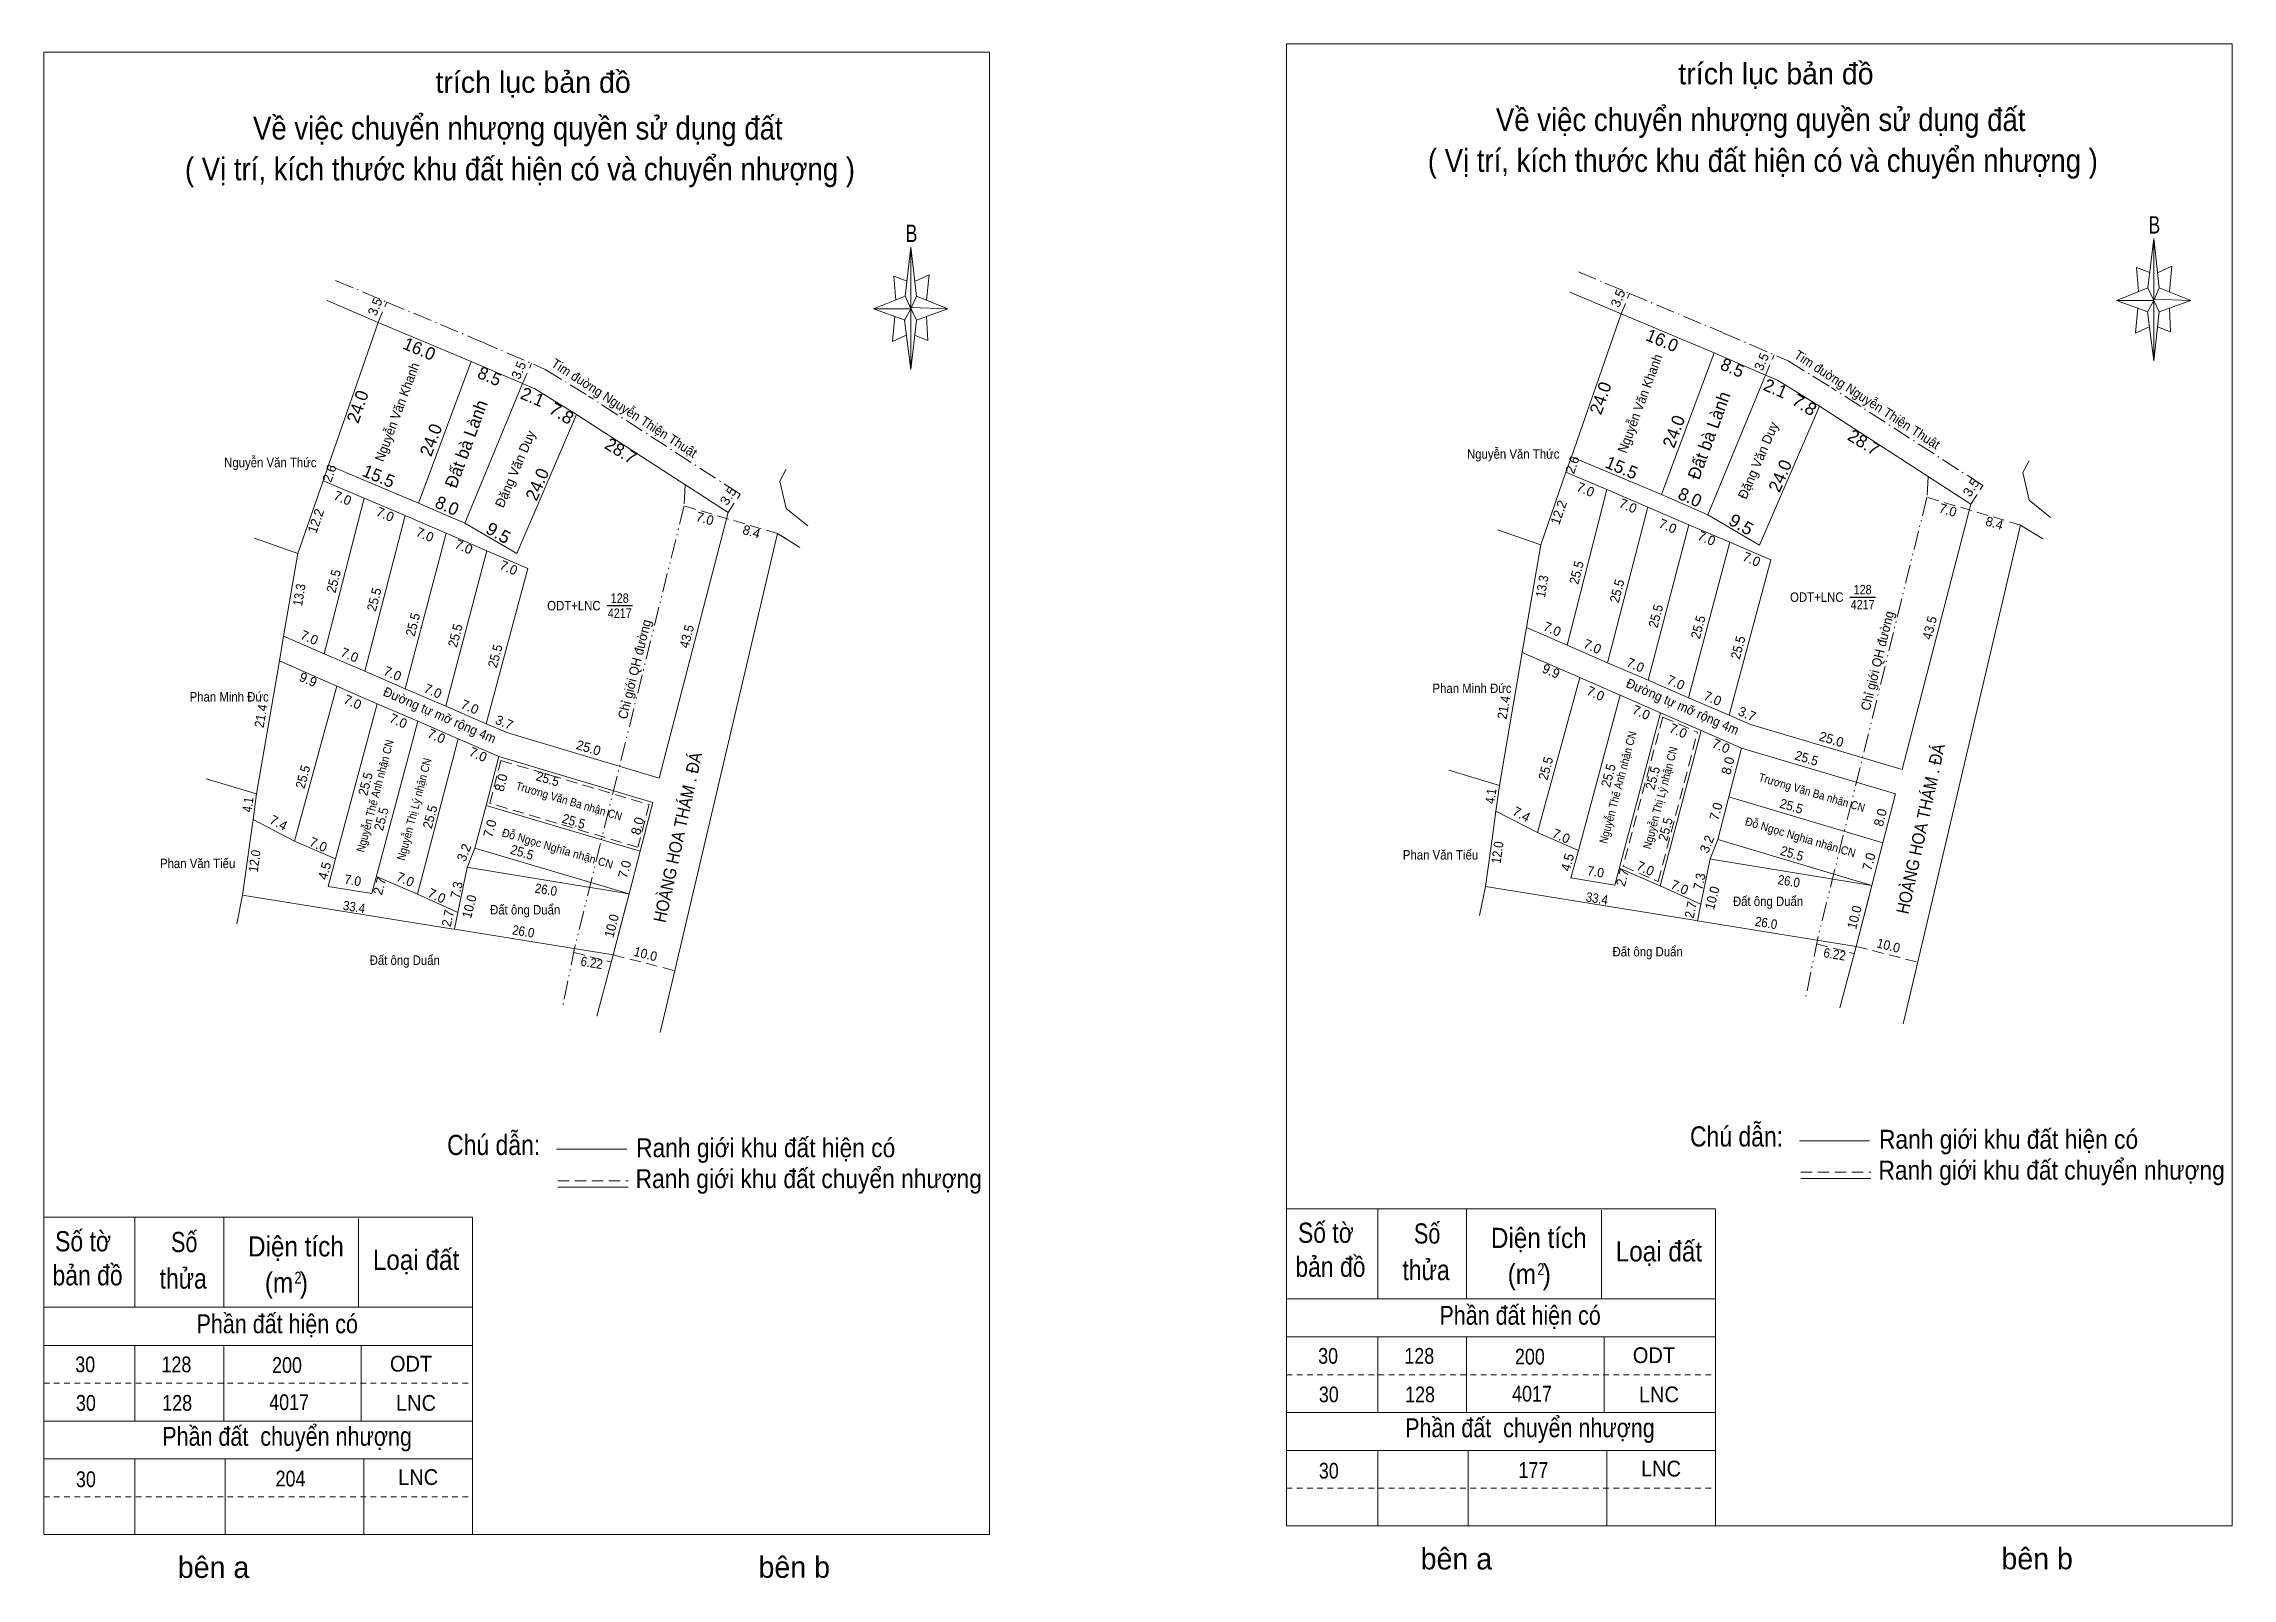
# Model space of a CAD drawing. Header units: metres. Extents: x 534994 to 536407, y 1837089 to 1837335.
# Drawn here: x 535384.4 to 535731.5, y 1837090.4 to 1837333.9 of the extents above; entities that cross this region are included whole.
import ezdxf
from ezdxf.enums import TextEntityAlignment as Align

# ---------------------------------------------------------------- set-up
doc = ezdxf.new("R2010")
doc.units = ezdxf.units.M
doc.header["$LTSCALE"] = 0.6
for name, pattern in [('DASH_DOUBLE_DOT', [9.2, 5, -1.2, 0.3, -1.2, 0.3, -1.2]), ('DOT_DASHED', [7.7, 5, -1.2, 0.3, -1.2]), ('MEDIUM_DASHED', [4.5, 3, -1.5]), ('SHORT_DASHED', [2.7, 1.5, -1.2])]:
    doc.linetypes.add(name, pattern=pattern)
doc.layers.add('17', color=7, linetype='Continuous', lineweight=13)
doc.layers.add('2', color=7, linetype='Continuous', lineweight=13)

msp = doc.modelspace()

# ---------------------------------------------------------------- texts
at = {"layer": '17'}
for s, height, rotation, p in [('3.5', 1.5, 67.468, (535437.6153, 1837291.8826)), ('3.5', 1.5, 67.468, (535634.7753, 1837293.2326)), ('16.0', 2, 337.248, (535443.5533, 1837284.5669)), ('16.0', 2, 337.248, (535640.7133, 1837285.917)), ('8.5', 2, 336.589, (535454.6827, 1837280.2408)), ('3.5', 1.5, 66.436, (535460.3854, 1837281.8052)), ('8.5', 2, 336.589, (535651.8427, 1837281.5908)), ('3.5', 1.5, 66.436, (535657.5454, 1837283.1552)), ('24.0', 2, 70.81, (535435.0931, 1837276.0113)), ('2.1', 2, 336.73, (535461.5099, 1837276.9431)), ('24.0', 2, 70.81, (535632.2531, 1837277.3613)), ('Đất bà Lành', 2, 69.79, (535649.4676, 1837271.4145)), ('2.1', 2, 336.73, (535658.6699, 1837278.2931)), ('Đất bà Lành', 2, 69.79, (535452.3076, 1837270.0645)), ('24.0', 2, 69.586, (535643.8741, 1837272.0462)), ('24.0', 2, 69.586, (535446.7141, 1837270.6962)), ('Đặng Văn Duy', 1.5, 66.682, (535459.8426, 1837266.1431)), ('Đặng Văn Duy', 1.5, 66.682, (535657.0026, 1837267.4931)), ('28.7', 2, 328.39, (535672.5309, 1837269.8062)), ('28.7', 2, 328.39, (535475.3709, 1837268.4562)), ('2.6', 1.5, 70.731, (535627.5481, 1837266.8575)), ('15.5', 2, 337.175, (535634.2721, 1837265.7306)), ('2.6', 1.5, 70.731, (535430.3881, 1837265.5075)), ('15.5', 2, 337.175, (535437.1121, 1837264.3806)), ('24.0', 2, 66.682, (535463.56, 1837263.6092)), ('24.0', 2, 66.682, (535660.72, 1837264.9592)), ('7.0', 1.5, 337.218, (535431.4846, 1837261.1343)), ('8.0', 2, 336.19, (535447.9413, 1837259.6887)), ('12.2', 1.5, 70.807, (535625.3899, 1837259.2984)), ('7.0', 1.5, 337.218, (535628.6446, 1837262.4843)), ('7.0', 1.5, 336.727, (535635.3837, 1837259.9006)), ('8.0', 2, 336.19, (535645.1013, 1837261.0387)), ('7.0', 1.5, 343.5, (535686.202, 1837259.1966)), ('12.2', 1.5, 70.807, (535428.2299, 1837257.9484)), ('7.0', 1.5, 336.727, (535438.2237, 1837258.5506)), ('7.0', 1.5, 343.5, (535489.042, 1837257.8466)), ('8.4', 1.5, 343.5, (535496.422, 1837255.7766)), ('7.0', 1.5, 336.663, (535641.6929, 1837256.6791)), ('8.4', 1.5, 343.5, (535693.582, 1837257.1266)), ('7.0', 1.5, 336.663, (535444.5329, 1837255.3291)), ('7.0', 1.5, 336.844, (535450.6951, 1837253.3933)), ('7.0', 1.5, 336.844, (535647.8551, 1837254.7433)), ('7.0', 1.5, 336.663, (535457.8229, 1837250.0791)), ('7.0', 1.5, 336.663, (535654.9829, 1837251.4291)), ('7.0', 1.5, 336.619, (535426.1924, 1837238.998)), ('7.0', 1.5, 336.619, (535623.3524, 1837240.348)), ('7.0', 1.5, 336.619, (535432.5824, 1837236.238)), ('7.0', 1.5, 336.619, (535629.7424, 1837237.588)), ('9.9', 1.5, 336.476, (535426.0057, 1837232.3368)), ('7.0', 1.5, 336.619, (535439.3924, 1837233.288)), ('9.9', 1.5, 336.476, (535623.1657, 1837233.6868)), ('7.0', 1.5, 336.619, (535636.5524, 1837234.638)), ('7.0', 1.5, 336.694, (535642.9633, 1837231.8698)), ('7.0', 1.5, 336.436, (535433.0652, 1837228.7715)), ('7.0', 1.5, 336.694, (535445.8033, 1837230.5198)), ('7.0', 1.5, 336.619, (535451.6524, 1837227.998)), ('7.0', 1.5, 336.436, (535630.2252, 1837230.1215)), ('7.0', 1.5, 336.619, (535648.8124, 1837229.348)), ('7.0', 1.5, 336.511, (535440.3111, 1837225.7755)), ('3.7', 1.5, 336.619, (535457.1124, 1837225.5467)), ('7.0', 1.5, 336.511, (535637.4711, 1837227.1255)), ('3.7', 1.5, 336.619, (535654.2724, 1837226.8967)), ('7.0', 1.5, 336.436, (535446.3552, 1837223.3715)), ('25.0', 1.5, 343.423, (535470.566, 1837221.4835)), ('7.0', 1.5, 336.436, (535643.3452, 1837224.2115)), ('7.0', 1.5, 336.436, (535650.1252, 1837221.8015)), ('25.0', 1.5, 343.423, (535667.726, 1837222.8335)), ('7.0', 1.5, 336.436, (535452.9652, 1837220.4515)), ('8.0', 1.5, 75.46, (535652.238, 1837219.1717)), ('8.0', 1.5, 75.46, (535457.628, 1837216.4917)), ('7.4', 1.5, 332.539, (535618.4241, 1837210.9903)), ('7.0', 1.5, 75.369, (535650.3513, 1837211.9256)), ('8.0', 1.5, 75.442, (535676.4284, 1837210.9515)), ('7.4', 1.5, 332.539, (535421.2641, 1837209.6403)), ('7.0', 1.5, 75.369, (535455.8513, 1837209.2156)), ('8.0', 1.5, 75.442, (535479.2684, 1837209.6015)), ('7.0', 1.5, 336.589, (535624.782, 1837207.5073)), ('7.0', 1.5, 336.589, (535427.622, 1837206.1573)), ('3.2', 1.5, 68.489, (535451.7239, 1837205.3)), ('3.2', 1.5, 68.489, (535648.8839, 1837206.65)), ('7.0', 1.5, 75.427, (535674.6187, 1837203.9613)), ('4.5', 1.5, 74.906, (535429.6359, 1837202.4897)), ('7.0', 1.5, 336.514, (535441.4211, 1837200.6255)), ('7.0', 1.5, 75.427, (535477.2287, 1837202.7313)), ('4.5', 1.5, 74.906, (535626.7959, 1837203.8397)), ('2.7', 1.5, 74.685, (535635.5234, 1837201.4269)), ('7.0', 1.5, 336.514, (535638.1311, 1837202.3755)), ('2.7', 1.5, 74.685, (535438.3634, 1837200.0769)), ('7.0', 1.5, 335.791, (535446.3974, 1837198.0417)), ('7.0', 1.5, 335.791, (535643.5574, 1837199.3917))]:
    msp.add_text(s, height=height, rotation=rotation, dxfattribs=at).set_placement(p, align=Align.CENTER)
for s, height, rotation, width, p in [('Tim đuờng Nguyễn Thiện Thuật', 1.5, 327.104, 0.95, (535673.2127, 1837276.8207)), ('Nguyễn Văn Khanh', 1.5, 69.586, 0.95, (535441.1116, 1837275.2184)), ('Tim đuờng Nguyễn Thiện Thuật', 1.5, 327.104, 0.95, (535476.0527, 1837275.4707)), ('Nguyễn Văn Khanh', 1.5, 69.586, 0.95, (535638.2716, 1837276.5684)), ('7.8', 2, 328.368, 1.05, (535663.1406, 1837275.7601)), ('7.8', 2, 328.368, 1.05, (535465.9806, 1837274.4101)), ('3.5', 1.5, 57.127, 1.05, (535690.7337, 1837263.0929)), ('3.5', 1.5, 57.127, 1.05, (535493.5737, 1837261.7429)), ('9.5', 2, 329.986, 1.05, (535455.9698, 1837255.4214)), ('9.5', 2, 329.986, 1.05, (535653.1298, 1837256.7714)), ('25.5', 1.5, 75.626, 0.95, (535628.2297, 1837249.8138)), ('13.3', 1.5, 80.276, 0.9, (535425.6205, 1837246.3433)), ('25.5', 1.5, 75.626, 0.95, (535431.0697, 1837248.4638)), ('25.5', 1.5, 75.441, 0.95, (535437.4953, 1837245.5515)), ('13.3', 1.5, 80.276, 0.9, (535622.7805, 1837247.6933)), ('25.5', 1.5, 75.441, 0.95, (535634.6553, 1837246.9015)), ('25.5', 1.5, 75.299, 0.95, (535640.8022, 1837242.9097)), ('Chỉ giới QH đường', 1.5, 76.095, 0.95, (535675.9556, 1837235.8348)), ('25.5', 1.5, 75.299, 0.95, (535443.6422, 1837241.5597)), ('25.5', 1.5, 75.141, 0.95, (535450.367, 1837239.8177)), ('Chỉ giới QH đường', 1.5, 76.095, 0.95, (535478.7956, 1837234.4848)), ('43.5', 1.5, 75.437, 0.95, (535487.0854, 1837239.6914)), ('25.5', 1.5, 75.141, 0.95, (535647.527, 1837241.1677)), ('43.5', 1.5, 75.437, 0.95, (535684.2454, 1837241.0414)), ('25.5', 1.5, 74.999, 0.95, (535456.7012, 1837236.5659)), ('25.5', 1.5, 74.999, 0.95, (535653.8612, 1837237.9159)), ('Đường tự mỡ rộng 4m', 1.5, 336.436, 0.95, (535644.0352, 1837228.0509)), ('Đường tự mỡ rộng 4m', 1.5, 336.436, 0.95, (535446.8752, 1837226.7009)), ('21.4', 1.5, 80.287, 0.95, (535616.697, 1837228.4735)), ('21.4', 1.5, 80.287, 0.95, (535419.537, 1837227.1235)), ('Nguyễn Thế Anh nhận CN', 1.3, 75.104, 0.9, (535437.5329, 1837214.3979)), ('Nguyễn Thế Anh nhận CN', 1.3, 75.104, 0.9, (535634.6929, 1837215.7479)), ('25.5', 1.5, 74.792, 0.95, (535426.1888, 1837217.3883)), ('Nguyễn Thị Lý nhận CN', 1.3, 75.104, 0.9, (535443.7426, 1837212.2879)), ('HOÀNG HOA THÁM . ĐÁ', 1.999, 77.747, 0.9, (535485.9032, 1837207.7978)), ('25.5', 1.5, 74.792, 0.95, (535623.3488, 1837218.7383)), ('25.5', 1.5, 74.928, 0.95, (535633.2847, 1837217.62)), ('Nguyễn Thị Lý nhận CN', 1.3, 75.104, 0.9, (535641.4126, 1837214.0979)), ('25.5', 1.5, 343.413, 0.95, (535663.7959, 1837219.8321)), ('HOÀNG HOA THÁM . ĐÁ', 1.999, 77.747, 0.9, (535683.0632, 1837209.1478)), ('25.5', 1.5, 74.928, 0.95, (535436.1247, 1837216.27)), ('Trương Văn Ba nhận CN', 1.3, 343.434, 0.9, (535467.4947, 1837213.1286)), ('25.5', 1.5, 343.413, 0.95, (535464.0959, 1837216.5521)), ('25.5', 1.5, 75.092, 0.95, (535640.3084, 1837217.207)), ('Trương Văn Ba nhận CN', 1.3, 343.434, 0.9, (535664.6547, 1837214.4786)), ('4.1', 1.5, 82.147, 0.85, (535417.4859, 1837213.0825)), ('25.5', 1.5, 75.092, 0.95, (535438.6284, 1837210.707)), ('25.5', 1.5, 75.255, 0.95, (535446.3635, 1837211.0491)), ('4.1', 1.5, 82.147, 0.85, (535614.6459, 1837214.4325)), ('25.5', 1.5, 343.434, 0.95, (535661.3762, 1837212.2127)), ('Đỗ Ngọc Nghĩa nhận CN', 1.3, 343.462, 0.95, (535465.68, 1837205.5869)), ('25.5', 1.5, 343.434, 0.95, (535468.2162, 1837209.8227)), ('25.5', 1.5, 75.255, 0.95, (535642.3435, 1837209.1091)), ('Đỗ Ngọc Nghia nhận CN', 1.3, 343.462, 0.95, (535662.84, 1837207.3869)), ('12.0', 1.5, 82.093, 0.9, (535418.5368, 1837204.1368)), ('25.5', 1.5, 343.462, 0.95, (535460.0165, 1837204.9036)), ('12.0', 1.5, 82.093, 0.9, (535615.6968, 1837205.4868)), ('25.5', 1.5, 343.462, 0.95, (535661.4765, 1837204.7236)), ('7.0', 1.5, 350.858, 0.95, (535433.2658, 1837200.4315)), ('7.0', 1.5, 350.858, 0.95, (535630.4258, 1837201.7815)), ('7.3', 1.5, 78.398, 0.95, (535647.7336, 1837200.8442)), ('26.0', 1.5, 350.726, 0.9, (535661.0691, 1837200.2979)), ('7.3', 1.5, 78.398, 0.95, (535450.5736, 1837199.4942)), ('10.0', 1.5, 75.466, 0.95, (535452.5923, 1837196.8418)), ('26.0', 1.5, 350.726, 0.9, (535463.9091, 1837198.9479)), ('33.4', 1.5, 350.824, 0.9, (535630.6354, 1837197.5616)), ('10.0', 1.5, 75.466, 0.95, (535649.7523, 1837198.1918)), ('33.4', 1.5, 350.824, 0.9, (535433.4754, 1837196.2116)), ('2.7', 1.5, 78.232, 0.95, (535449.1802, 1837195.007)), ('10.0', 1.5, 75.463, 0.95, (535475.1624, 1837193.7718)), ('2.7', 1.5, 78.232, 0.95, (535646.3402, 1837196.357)), ('26.0', 1.5, 350.817, 0.9, (535657.4753, 1837193.6814)), ('10.0', 1.5, 75.463, 0.95, (535672.3224, 1837195.1218)), ('26.0', 1.5, 350.817, 0.9, (535460.3153, 1837192.3314)), ('10.0', 1.5, 345.661, 0.95, (535676.8043, 1837190.1037)), ('6.22', 1.5, 350.821, 0.9, (535471.1704, 1837187.3523)), ('10.0', 1.5, 345.661, 0.95, (535479.6443, 1837188.7537)), ('6.22', 1.5, 350.821, 0.9, (535668.3304, 1837188.7023))]:
    msp.add_text(s, height=height, rotation=rotation, dxfattribs=dict(at, width=width)).set_placement(p, align=Align.CENTER)
for s, height, width, p in [('Nguyễn Văn Thức', 1.5, 0.9, (535420.3, 1837266.72)), ('Nguyễn Văn Thức', 1.5, 0.9, (535617.46, 1837268.07)), ('128', 1.5, 0.85, (535672.89, 1837246.54)), ('4217', 1.5, 0.85, (535475.73, 1837242.81)), ('128', 1.5, 0.85, (535475.73, 1837245.19)), ('4217', 1.5, 0.85, (535672.89, 1837244.16)), ('Phan Minh Đức', 1.5, 0.9, (535413.77, 1837229.54)), ('Phan Minh Đức', 1.5, 0.9, (535610.93, 1837230.89)), ('Phan Văn Tiếu', 1.5, 0.9, (535605.93, 1837204.46)), ('Phan Văn Tiếu', 1.5, 0.9, (535408.77, 1837203.11)), ('Đất ông Duẩn', 1.5, 0.9, (535657.885, 1837197.1)), ('Đất ông Duẩn', 1.5, 0.9, (535460.725, 1837195.75)), ('Đất ông Duẩn', 1.5, 0.9, (535441.625, 1837187.75)), ('Đất ông Duẩn', 1.5, 0.9, (535638.785, 1837189.1)), ('30', 2.5, 0.85, (535390.935, 1837123.12)), ('128', 2.5, 0.85, (535405.4, 1837123.12)), ('ODT', 2.5, 0.95, (535442.625, 1837123.23)), ('30', 2.5, 0.85, (535588.095, 1837124.47)), ('128', 2.5, 0.85, (535602.56, 1837124.47)), ('200', 2.5, 0.85, (535620.105, 1837124.36)), ('ODT', 2.5, 0.95, (535639.785, 1837124.58)), ('200', 2.5, 0.85, (535422.945, 1837123.01)), ('30', 2.5, 0.85, (535391.045, 1837117.01)), ('128', 2.5, 0.85, (535405.52, 1837117.01)), ('4017', 2.5, 0.85, (535423.28, 1837117.12)), ('LNC', 2.5, 0.95, (535443.41, 1837117.01)), ('30', 2.5, 0.85, (535588.205, 1837118.36)), ('128', 2.5, 0.85, (535602.68, 1837118.36)), ('4017', 2.5, 0.85, (535620.44, 1837118.47)), ('LNC', 2.5, 0.95, (535640.57, 1837118.36)), ('30', 2.5, 0.85, (535588.205, 1837106.25)), ('177', 2.5, 0.85, (535620.66, 1837106.36)), ('LNC', 2.5, 0.95, (535640.91, 1837106.59)), ('30', 2.5, 0.85, (535391.045, 1837104.9)), ('204', 2.5, 0.85, (535423.505, 1837105.01)), ('LNC', 2.5, 0.95, (535443.75, 1837105.24))]:
    msp.add_text(s, height=height, dxfattribs=dict(at, width=width)).set_placement(p, align=Align.CENTER)
at = {"layer": '17', "width": 0.9}
for p in [(535473.2, 1837244), (535670.36, 1837245.35)]:
    msp.add_text('ODT+LNC ', height=1.5, dxfattribs=at).set_placement(p, align=Align.RIGHT)
at = {"layer": '2'}
for s, height, p in [('trích lục bản đồ', 3.388, (535659.145, 1837327.46)), ('trích lục bản đồ', 3.388, (535461.985, 1837326.11)), ('bên a', 3.39, (535608.45, 1837091.84)), ('bên b', 3.39, (535700.575, 1837091.86)), ('bên a', 3.39, (535411.29, 1837090.49)), ('bên b', 3.39, (535503.415, 1837090.51))]:
    msp.add_text(s, height=height, dxfattribs=at).set_placement(p, align=Align.CENTER)
for s, height, width, p in [('Về việc chuyển nhượng quyền sử dụng đất', 3.63, 0.9, (535656.72, 1837320.05)), ('Về việc chuyển nhượng quyền sử dụng đất', 3.63, 0.9, (535459.56, 1837318.7)), ('( Vị trí, kích thước khu đất hiện có và chuyển nhượng )', 3.63, 0.9, (535657.06, 1837313.57)), ('( Vị trí, kích thước khu đất hiện có và chuyển nhượng )', 3.63, 0.9, (535459.9, 1837312.22)), ('B', 2.756, 0.75, (535719.17, 1837303.79)), ('B', 2.756, 0.75, (535522.01, 1837302.44)), ('Chú dẫn:', 3.2, 0.85, (535455.725, 1837157.59)), ('Ranh giới khu đất hiện có', 3, 0.9, (535498.88, 1837157.24)), ('Chú dẫn:', 3.2, 0.85, (535652.885, 1837158.94)), ('Ranh giới khu đất hiện có', 3, 0.9, (535696.04, 1837158.59)), ('Ranh giới khu đất chuyển nhượng', 3, 0.9, (535702.87, 1837153.69)), ('Ranh giới khu đất chuyển nhượng', 3, 0.9, (535505.71, 1837152.34)), ('Số tờ', 3.2, 0.85, (535587.745, 1837143.66)), ('Số', 3.2, 0.8, (535603.805, 1837143.54)), ('Số tờ', 3.2, 0.85, (535390.585, 1837142.31)), ('Số', 3.2, 0.8, (535406.645, 1837142.19)), ('Diện tích', 3.2, 0.9, (535424.36, 1837141.49)), ('Diện tích', 3.2, 0.9, (535621.52, 1837142.84)), ('Loại đất', 3.2, 0.9, (535640.575, 1837140.71)), ('bản đồ', 3.2, 0.85, (535391.305, 1837136.91)), ('thửa', 3.2, 0.85, (535406.475, 1837136.39)), ('Loại đất', 3.2, 0.9, (535443.415, 1837139.36)), ('bản đồ', 3.2, 0.85, (535588.465, 1837138.26)), ('thửa', 3.2, 0.85, (535603.635, 1837137.74)), ('(m )', 3.2, 0.9, (535620.01, 1837137.1)), ('2', 1.891, 0.8, (535621.85, 1837138.53)), ('(m )', 3.2, 0.9, (535422.85, 1837135.75)), ('2', 1.891, 0.8, (535424.69, 1837137.18)), ('Phần đất hiện có', 3, 0.85, (535421.395, 1837129.31)), ('Phần đất hiện có', 3, 0.85, (535618.555, 1837130.66)), ('Phần đất  chuyển nhượng', 3, 0.85, (535620.115, 1837112.81)), ('Phần đất  chuyển nhượng', 3, 0.85, (535422.955, 1837111.46))]:
    msp.add_text(s, height=height, dxfattribs=dict(at, width=width)).set_placement(p, align=Align.CENTER)

# ---------------------------------------------------------------- linework, layer by layer
at = {"layer": '17', "linetype": 'DOT_DASHED'}
for p, q in [((535430.66, 1837296.36), (535438.79, 1837292.91)), ((535627.82, 1837297.71), (535635.95, 1837294.26)), ((535438.77, 1837292.92), (535453.53, 1837286.73)), ((535635.93, 1837294.27), (535650.69, 1837288.08)), ((535691.98, 1837263.8), (535667.94, 1837279.35)), ((535494.82, 1837262.45), (535470.78, 1837278))]:
    msp.add_line(p, q, dxfattribs=at)
at = {"layer": '17'}
for p, q in [((535429.29, 1837293.14), (535437.42, 1837289.69)), ((535626.45, 1837294.49), (535634.58, 1837291.04)), ((535437.42, 1837289.69), (535429.53, 1837267.02)), ((535437.42, 1837289.69), (535452.18, 1837283.5)), ((535634.58, 1837291.04), (535626.69, 1837268.37)), ((535634.58, 1837291.04), (535649.34, 1837284.85)), ((535452.18, 1837283.5), (535443.81, 1837261.01)), ((535649.34, 1837284.85), (535640.97, 1837262.36)), ((535460.31, 1837279.98), (535462.24, 1837279.15)), ((535462.24, 1837279.15), (535468.88, 1837275.06)), ((535657.47, 1837281.33), (535659.4, 1837280.5)), ((535659.4, 1837280.5), (535666.04, 1837276.41)), ((535492.92, 1837259.51), (535468.88, 1837275.06)), ((535690.08, 1837260.86), (535666.04, 1837276.41)), ((535625.83, 1837265.91), (535626.69, 1837268.37)), ((535626.69, 1837268.37), (535640.97, 1837262.36)), ((535428.67, 1837264.56), (535424.66, 1837253.04)), ((535428.67, 1837264.56), (535429.53, 1837267.02)), ((535429.53, 1837267.02), (535443.81, 1837261.01)), ((535625.83, 1837265.91), (535621.82, 1837254.39)), ((535451.16, 1837257.83), (535443.81, 1837261.01)), ((535648.32, 1837259.18), (535640.97, 1837262.36)), ((535435.27, 1837234.35), (535441.68, 1837259.03)), ((535481.98, 1837217.4), (535492.92, 1837259.51)), ((535632.43, 1837235.7), (535638.84, 1837260.38)), ((535645.33, 1837257.58), (535638.86, 1837232.92)), ((535679.14, 1837218.75), (535690.08, 1837260.86)), ((535417.79, 1837255.44), (535424.66, 1837253.04)), ((535448.17, 1837256.23), (535441.7, 1837231.57)), ((535614.95, 1837256.79), (535621.82, 1837254.39)), ((535619.57, 1837241.26), (535621.82, 1837254.39)), ((535645.29, 1837230.15), (535651.83, 1837254.8)), ((535422.41, 1837239.91), (535424.66, 1837253.04)), ((535448.13, 1837228.8), (535454.67, 1837253.45)), ((535618.89, 1837237.32), (535619.57, 1837241.26)), ((535421.73, 1837235.97), (535422.41, 1837239.91)), ((535618.89, 1837237.32), (535615.28, 1837216.23)), ((535618.89, 1837237.32), (535628.01, 1837233.35)), ((535421.73, 1837235.97), (535418.12, 1837214.88)), ((535421.73, 1837235.97), (535430.85, 1837232)), ((535621.32, 1837208.74), (535628.01, 1837233.35)), ((535628.01, 1837233.35), (535634.43, 1837230.55)), ((535424.16, 1837207.39), (535430.85, 1837232)), ((535430.85, 1837232), (535437.27, 1837229.2)), ((535634.43, 1837230.55), (535627.8, 1837205.93)), ((535437.27, 1837229.2), (535430.64, 1837204.58)), ((535443.69, 1837226.41), (535436.42, 1837199.08)), ((535640.85, 1837227.76), (535633.58, 1837200.43)), ((535443.62, 1837198.95), (535450.11, 1837223.61)), ((535450.11, 1837223.61), (535456.53, 1837220.81)), ((535640.78, 1837200.3), (535647.27, 1837224.96)), ((535647.27, 1837224.96), (535653.69, 1837222.16)), ((535454.52, 1837213.06), (535456.53, 1837220.81)), ((535456.53, 1837220.81), (535480.97, 1837213.53)), ((535651.68, 1837214.41), (535653.69, 1837222.16)), ((535653.69, 1837222.16), (535678.13, 1837214.88)), ((535410.11, 1837217.28), (535418.12, 1837214.88)), ((535607.27, 1837218.63), (535615.28, 1837216.23)), ((535454.52, 1837213.06), (535452.75, 1837206.28)), ((535478.96, 1837205.79), (535454.52, 1837213.06)), ((535480.97, 1837213.53), (535478.96, 1837205.79)), ((535651.68, 1837214.41), (535649.91, 1837207.63)), ((535676.12, 1837207.14), (535651.68, 1837214.41)), ((535678.13, 1837214.88), (535676.12, 1837207.14)), ((535417.56, 1837210.82), (535417, 1837206.76)), ((535614.72, 1837212.17), (535614.16, 1837208.11)), ((535417, 1837206.76), (535415.9, 1837198.84)), ((535430.64, 1837204.58), (535424.16, 1837207.39)), ((535452.75, 1837206.28), (535451.54, 1837203.21)), ((535452.75, 1837206.28), (535477.2, 1837199.02)), ((535477.2, 1837199.02), (535478.96, 1837205.79)), ((535614.16, 1837208.11), (535613.06, 1837200.19)), ((535627.8, 1837205.93), (535621.32, 1837208.74)), ((535626.62, 1837201.55), (535627.8, 1837205.93)), ((535649.91, 1837207.63), (535648.7, 1837204.56)), ((535649.91, 1837207.63), (535674.36, 1837200.37)), ((535674.36, 1837200.37), (535676.12, 1837207.14)), ((535429.46, 1837200.2), (535430.64, 1837204.58)), ((535451.54, 1837203.21), (535450.07, 1837196.05)), ((535451.54, 1837203.21), (535452.03, 1837203.13)), ((535452.03, 1837203.13), (535477.2, 1837199.02)), ((535634.29, 1837203.12), (535640.78, 1837200.3)), ((535648.7, 1837204.56), (535647.23, 1837197.4)), ((535648.7, 1837204.56), (535649.19, 1837204.48)), ((535649.19, 1837204.48), (535674.36, 1837200.37)), ((535415.9, 1837198.84), (535414.97, 1837194.25)), ((535415.9, 1837198.84), (535449.02, 1837193.49)), ((535429.46, 1837200.2), (535436.42, 1837199.08)), ((535437.13, 1837201.77), (535443.62, 1837198.95)), ((535477.2, 1837199.02), (535474.69, 1837189.34)), ((535613.06, 1837200.19), (535612.13, 1837195.6)), ((535613.06, 1837200.19), (535646.18, 1837194.84)), ((535626.62, 1837201.55), (535633.58, 1837200.43)), ((535674.36, 1837200.37), (535671.85, 1837190.69)), ((535476.7, 1837197.08), (535474.69, 1837189.34)), ((535673.86, 1837198.43), (535671.85, 1837190.69)), ((535449.02, 1837193.49), (535449.52, 1837193.41)), ((535449.52, 1837193.41), (535474.69, 1837189.34)), ((535485.79, 1837192.48), (535483.37, 1837182.17)), ((535646.18, 1837194.84), (535646.68, 1837194.76)), ((535646.68, 1837194.76), (535671.85, 1837190.69)), ((535682.95, 1837193.83), (535680.53, 1837183.52)), ((535472.1, 1837179.61), (535474.69, 1837189.34)), ((535472.1, 1837179.61), (535474.69, 1837189.34)), ((535669.26, 1837180.96), (535671.85, 1837190.69)), ((535669.26, 1837180.96), (535671.85, 1837190.69)), ((535482.16, 1837177.03), (535483.37, 1837182.17)), ((535679.32, 1837178.38), (535680.53, 1837183.52))]:
    msp.add_line(p, q, dxfattribs=at)
at = {"layer": '17', "linetype": 'MEDIUM_DASHED'}
for p, q in [((535437.42, 1837289.69), (535438.76, 1837292.92)), ((535634.58, 1837291.04), (535635.92, 1837294.27)), ((535460.31, 1837279.98), (535461.71, 1837283.19)), ((535657.47, 1837281.33), (535658.87, 1837284.54)), ((535492.92, 1837259.51), (535494.82, 1837262.45)), ((535697.91, 1837257.54), (535683.09, 1837261.93)), ((535690.08, 1837260.86), (535691.98, 1837263.8)), ((535500.75, 1837256.19), (535485.93, 1837260.58)), ((535641.18, 1837227.07), (535634.89, 1837203.41)), ((535641.18, 1837227.07), (535646.68, 1837224.67)), ((535640.45, 1837200.99), (535646.68, 1837224.67)), ((535456.88, 1837220.18), (535480.37, 1837213.19)), ((535480.37, 1837213.19), (535478.61, 1837206.42)), ((535634.89, 1837203.41), (535640.45, 1837200.99)), ((535468.43, 1837189.72), (535474.39, 1837188.21)), ((535474.69, 1837189.34), (535484.47, 1837186.84)), ((535665.59, 1837191.07), (535671.55, 1837189.56)), ((535671.85, 1837190.69), (535681.63, 1837188.19))]:
    msp.add_line(p, q, dxfattribs=at)
at = {"layer": '17', "lineweight": 25}
for p, q in [((535473.71, 1837244.75), (535477.75, 1837244.75)), ((535670.87, 1837246.1), (535674.91, 1837246.1))]:
    msp.add_line(p, q, dxfattribs=at)
at = {"layer": '17', "linetype": 'SHORT_DASHED'}
for p, q in [((535581.52, 1837122.73), (535649.54, 1837122.73)), ((535384.36, 1837121.38), (535452.38, 1837121.38)), ((535384.36, 1837103.38), (535452.38, 1837103.38)), ((535581.52, 1837104.73), (535649.54, 1837104.73))]:
    msp.add_line(p, q, dxfattribs=at)
at = {"layer": '17', "linetype": 'DOT_DASHED'}
for points in [[(535453.57, 1837286.71), (535463.92, 1837282.23), (535470.72, 1837278.04)], [(535650.73, 1837288.06), (535661.08, 1837283.58), (535667.88, 1837279.39)]]:
    msp.add_lwpolyline(points, dxfattribs=at)
at = {"layer": '17'}
for points in [[(535452.18, 1837283.5), (535460.31, 1837279.98), (535451.16, 1837257.83)], [(535649.34, 1837284.85), (535657.47, 1837281.33), (535648.32, 1837259.18)], [(535451.16, 1837257.83), (535459.38, 1837253.02), (535468.88, 1837275.06)], [(535648.32, 1837259.18), (535656.54, 1837254.37), (535666.04, 1837276.41)], [(535428.84, 1837237.13), (535435.17, 1837261.83), (535428.67, 1837264.56)], [(535502.13, 1837266.39), (535501.12, 1837264.51), (535502.13, 1837260.15), (535505.54, 1837257.4)], [(535502.13, 1837266.39), (535501.12, 1837264.51), (535502.13, 1837260.15), (535502.96, 1837259.48)], [(535626, 1837238.48), (535632.33, 1837263.18), (535625.83, 1837265.91)], [(535699.29, 1837267.74), (535698.28, 1837265.86), (535699.29, 1837261.5), (535702.7, 1837258.75)], [(535699.29, 1837267.74), (535698.28, 1837265.86), (535699.29, 1837261.5), (535700.12, 1837260.83)], [(535435.17, 1837261.83), (535441.68, 1837259.03), (535448.17, 1837256.23), (535454.67, 1837253.45), (535461.16, 1837250.65), (535454.56, 1837226.02)], [(535632.33, 1837263.18), (535638.84, 1837260.38), (535645.33, 1837257.58), (535651.83, 1837254.8), (535658.32, 1837252), (535651.72, 1837227.37)], [(535701.46, 1837255.35), (535697.91, 1837257.54), (535682.95, 1837193.83)], [(535699.21, 1837256.74), (535697.91, 1837257.54), (535682.95, 1837193.83)], [(535504.3, 1837254), (535500.75, 1837256.19), (535485.79, 1837192.48)], [(535502.05, 1837255.39), (535500.75, 1837256.19), (535485.79, 1837192.48)], [(535619.57, 1837241.26), (535626, 1837238.48), (535632.43, 1837235.7), (535638.86, 1837232.92), (535645.29, 1837230.15), (535651.72, 1837227.37)], [(535422.41, 1837239.91), (535428.84, 1837237.13), (535435.27, 1837234.35), (535441.7, 1837231.57), (535448.13, 1837228.8), (535454.56, 1837226.02)], [(535634.43, 1837230.55), (535640.85, 1837227.76), (535647.27, 1837224.96)], [(535437.27, 1837229.2), (535443.69, 1837226.41), (535450.11, 1837223.61)], [(535651.72, 1837227.37), (535655.12, 1837225.9), (535679.14, 1837218.75)], [(535454.56, 1837226.02), (535457.96, 1837224.55), (535481.98, 1837217.4)], [(535615.28, 1837216.23), (535614.72, 1837212.17), (535621.32, 1837208.74)], [(535418.12, 1837214.88), (535417.56, 1837210.82), (535424.16, 1837207.39)], [(535449.52, 1837193.41), (535450.07, 1837196.05), (535443.62, 1837198.95)], [(535646.68, 1837194.76), (535647.23, 1837197.4), (535640.78, 1837200.3)]]:
    msp.add_lwpolyline(points, dxfattribs=at)
at = {"layer": '17', "linetype": 'DASH_DOUBLE_DOT'}
for points in [[(535683.29, 1837265.25), (535683.09, 1837261.93), (535665.78, 1837192.01), (535663.81, 1837182.35)], [(535486.13, 1837263.9), (535485.93, 1837260.58), (535468.62, 1837190.66), (535466.65, 1837181)]]:
    msp.add_lwpolyline(points, dxfattribs=at)
at = {"layer": '17', "linetype": 'MEDIUM_DASHED'}
msp.add_lwpolyline([(535478.61, 1837206.42), (535455.12, 1837213.4), (535456.88, 1837220.18)], dxfattribs=at)
at = {"layer": '2'}
for p, q in [((535581.52, 1837333.9), (535731.52, 1837333.9)), ((535581.52, 1837098.73), (535581.52, 1837333.9)), ((535731.52, 1837333.9), (535731.52, 1837098.73)), ((535384.36, 1837332.55), (535534.36, 1837332.55)), ((535384.36, 1837097.38), (535384.36, 1837332.55)), ((535534.36, 1837332.55), (535534.36, 1837097.38)), ((535718.15, 1837295.19), (535719.07, 1837302.99)), ((535520.99, 1837293.84), (535521.91, 1837301.64)), ((535522.79, 1837293.84), (535527.79, 1837291.84)), ((535718.15, 1837291.39), (535713.15, 1837293.19)), ((535719.95, 1837295.19), (535724.95, 1837293.19)), ((535520.99, 1837290.04), (535515.99, 1837291.84)), ((535522.79, 1837290.04), (535521.91, 1837282.24)), ((535524.39, 1837290.64), (535524.59, 1837286.84)), ((535719.95, 1837291.39), (535719.07, 1837283.59)), ((535721.75, 1837288.19), (535719.67, 1837288.99)), ((535721.55, 1837291.99), (535721.75, 1837288.19)), ((535524.59, 1837286.84), (535522.51, 1837287.64)), ((535465.7, 1837158.5), (535476.83, 1837158.5)), ((535662.86, 1837159.85), (535673.99, 1837159.85)), ((535663.07, 1837153.86), (535674.2, 1837153.86)), ((535465.91, 1837152.51), (535477.04, 1837152.51)), ((535384.36, 1837147.71), (535452.38, 1837147.71)), ((535398.8, 1837147.71), (535398.8, 1837133.43)), ((535412.91, 1837147.71), (535412.91, 1837133.43)), ((535434.31, 1837147.5), (535434.31, 1837133.43)), ((535452.38, 1837147.71), (535452.38, 1837097.38)), ((535581.52, 1837149.06), (535649.54, 1837149.06)), ((535595.96, 1837149.06), (535595.96, 1837134.78)), ((535610.07, 1837149.06), (535610.07, 1837134.78)), ((535631.47, 1837148.85), (535631.47, 1837134.78)), ((535649.54, 1837149.06), (535649.54, 1837098.73)), ((535384.36, 1837133.43), (535452.38, 1837133.43)), ((535581.52, 1837134.78), (535649.54, 1837134.78)), ((535384.36, 1837127.38), (535452.38, 1837127.38)), ((535398.8, 1837127.38), (535398.8, 1837115.38)), ((535412.91, 1837127.38), (535412.91, 1837115.38)), ((535434.73, 1837127.38), (535434.73, 1837115.38)), ((535581.52, 1837128.73), (535649.54, 1837128.73)), ((535595.96, 1837128.73), (535595.96, 1837116.73)), ((535610.07, 1837128.73), (535610.07, 1837116.73)), ((535631.89, 1837128.73), (535631.89, 1837116.73)), ((535384.36, 1837115.38), (535452.38, 1837115.38)), ((535581.52, 1837116.73), (535649.54, 1837116.73)), ((535384.36, 1837109.38), (535452.38, 1837109.38)), ((535398.8, 1837109.38), (535398.8, 1837097.38)), ((535413.13, 1837109.38), (535413.13, 1837097.38)), ((535435.15, 1837109.38), (535435.15, 1837097.38)), ((535581.52, 1837110.73), (535649.54, 1837110.73)), ((535595.96, 1837110.73), (535595.96, 1837098.73)), ((535610.29, 1837110.73), (535610.29, 1837098.73)), ((535632.31, 1837110.73), (535632.31, 1837098.73)), ((535581.52, 1837098.73), (535731.52, 1837098.73)), ((535384.36, 1837097.38), (535534.36, 1837097.38))]:
    msp.add_line(p, q, dxfattribs=at)
at = {"layer": '2', "linetype": 'MEDIUM_DASHED'}
for p, q in [((535465.91, 1837153.51), (535477.04, 1837153.51)), ((535663.07, 1837154.86), (535674.2, 1837154.86))]:
    msp.add_line(p, q, dxfattribs=at)
at = {"layer": '2'}
for points in [[(535719.07, 1837302.99), (535719.95, 1837295.19), (535719.07, 1837293.19)], [(535521.91, 1837301.64), (535522.79, 1837293.84), (535521.91, 1837291.84)], [(535521.91, 1837291.84), (535515.99, 1837291.84), (535520.99, 1837293.84), (535522.79, 1837290.04), (535527.79, 1837291.84), (535521.91, 1837292.04)], [(535719.07, 1837293.19), (535713.15, 1837293.19), (535718.15, 1837295.19), (535719.95, 1837291.39), (535724.95, 1837293.19), (535719.07, 1837293.39)], [(535719.07, 1837293.19), (535719.07, 1837283.59), (535718.07, 1837291.39)], [(535521.91, 1837291.84), (535521.91, 1837282.24), (535520.91, 1837290.04)]]:
    msp.add_lwpolyline(points, close=True, dxfattribs=at)
for points in [[(535521.31, 1837296.24), (535519.19, 1837297.04), (535519.51, 1837293.24)], [(535522.59, 1837296.24), (535524.79, 1837297.24), (535524.39, 1837293.24)], [(535718.47, 1837297.59), (535716.35, 1837298.39), (535716.67, 1837294.59)], [(535719.75, 1837297.59), (535721.95, 1837298.59), (535721.55, 1837294.59)], [(535521.91, 1837291.84), (535520.99, 1837293.84), (535515.99, 1837291.84)], [(535719.07, 1837293.19), (535718.15, 1837295.19), (535713.15, 1837293.19)], [(535719.07, 1837293.19), (535719.95, 1837291.39), (535724.95, 1837293.19)], [(535519.39, 1837290.64), (535518.99, 1837286.64), (535521.19, 1837287.64)], [(535521.91, 1837291.84), (535522.79, 1837290.04), (535527.79, 1837291.84)], [(535716.55, 1837291.99), (535716.15, 1837287.99), (535718.35, 1837288.99)]]:
    msp.add_lwpolyline(points, dxfattribs=at)

msp.set_redraw_order([(e.dxf.handle, doc.entitydb.next_handle()) for e in msp.query("TEXT MTEXT ATTDEF DIMENSION ARC_DIMENSION")])  # texts and dimensions are drawn at this point

doc.saveas('drawing.dxf')
